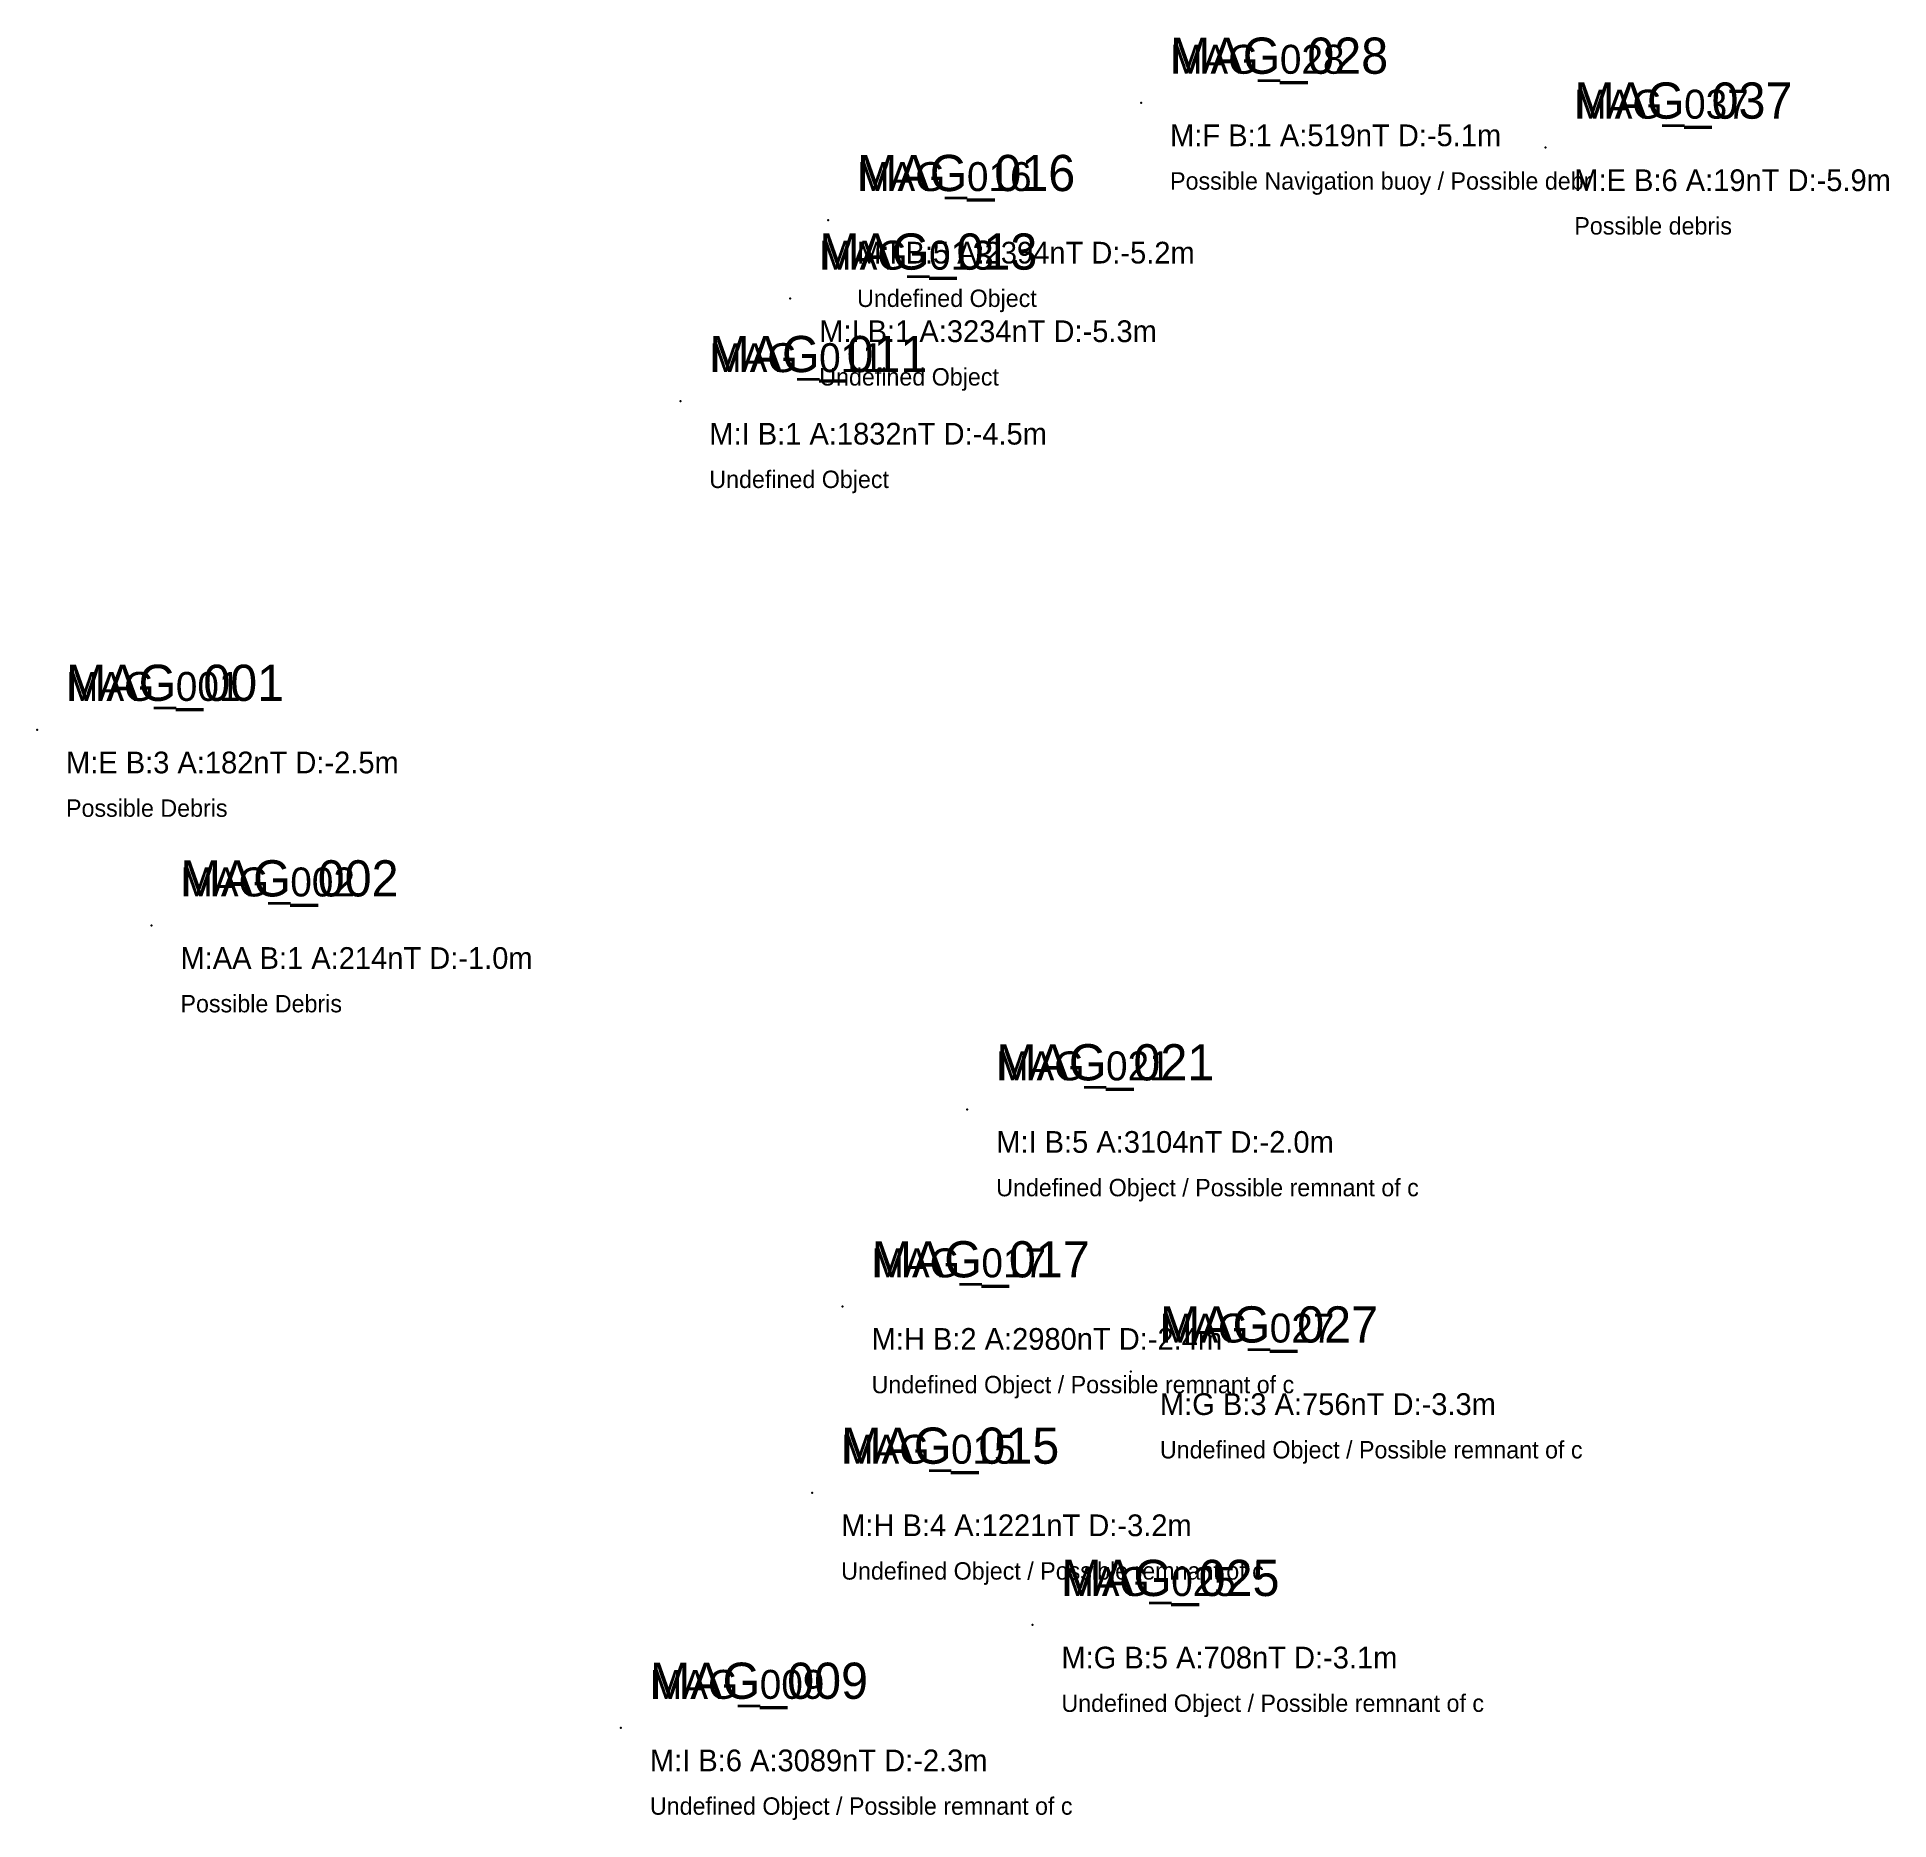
# Model space of a CAD drawing. Extents: x 536277 to 537709, y 710316 to 710988.
# Drawn here: x 536276.8 to 536404.6, y 710865.1 to 710988.2 of the extents above; entities that cross this region are included whole.
import ezdxf

# ---------------------------------------------------------------- set-up
doc = ezdxf.new("R2010")
doc.units = 0
for name, color, linetype in [('BURIAL_DEEP_5_6', 14, 'CONTINUOUS'), ('BURIAL_MEDIUM_3_4', 13, 'CONTINUOUS'), ('BURIAL_SHALLOW_1_2', 12, 'CONTINUOUS'), ('DEBRIS', 2, 'CONTINUOUS'), ('MASS_EXTREME_H_I', 11, 'CONTINUOUS'), ('MASS_HEAVY_F_G', 10, 'CONTINUOUS'), ('MASS_LIGHT_AAA_AA_A_B', 8, 'CONTINUOUS'), ('MASS_MEDIUM_C_D_E', 9, 'CONTINUOUS'), ('NAVIGATION_BUOY', 30, 'CONTINUOUS'), ('UNDEFINED_CONSTRUCTION', 3, 'CONTINUOUS'), ('UNDEFINED_OBJECTS', 4, 'CONTINUOUS')]:
    doc.layers.add(name, color=color, linetype=linetype)

msp = doc.modelspace()

# ---------------------------------------------------------------- texts
at = {"layer": 'BURIAL_DEEP_5_6'}
for s, p in [('MAG_037', (536382.913, 710982.525)), ('MAG_016', (536333.413, 710977.525)), ('MAG_021', (536343.013, 710916.125)), ('MAG_025', (536347.513, 710880.525)), ('MAG_009', (536319.113, 710873.425))]:
    msp.add_text(s, height=2, dxfattribs=at).set_placement(p)
at = {"layer": 'BURIAL_MEDIUM_3_4'}
for s, p in [('MAG_001', (536278.813, 710942.325)), ('MAG_027', (536354.313, 710898.025)), ('MAG_015', (536332.313, 710889.658))]:
    msp.add_text(s, height=2, dxfattribs=at).set_placement(p)
at = {"layer": 'BURIAL_SHALLOW_1_2'}
for s, p in [('MAG_028', (536355.013, 710985.625)), ('MAG_013', (536330.8, 710972.1)), ('MAG_011', (536323.213, 710965.025)), ('MAG_002', (536286.713, 710928.825)), ('MAG_017', (536334.413, 710902.525))]:
    msp.add_text(s, height=2, dxfattribs=at).set_placement(p)
at = {"layer": 'DEBRIS'}
for s, height, p in [('MAG_037', 2.5, (536382.913, 710982.525)), ('M:E B:6 A:19nT D:-5.9m', 1.5, (536382.913, 710977.525)), ('Possible debris', 1.2, (536382.913, 710974.525)), ('MAG_001', 2.5, (536278.813, 710942.325)), ('M:E B:3 A:182nT D:-2.5m', 1.5, (536278.813, 710937.325)), ('Possible Debris', 1.2, (536278.813, 710934.325)), ('MAG_002', 2.5, (536286.713, 710928.825)), ('M:AA B:1 A:214nT D:-1.0m', 1.5, (536286.713, 710923.825)), ('Possible Debris', 1.2, (536286.713, 710920.825))]:
    msp.add_text(s, height=height, dxfattribs=at).set_placement(p)
at = {"layer": 'MASS_EXTREME_H_I'}
for s, p in [('MAG_016', (536333.413, 710977.525)), ('MAG_013', (536330.8, 710972.1)), ('MAG_011', (536323.213, 710965.025)), ('MAG_021', (536343.013, 710916.125)), ('MAG_017', (536334.413, 710902.525)), ('MAG_015', (536332.313, 710889.658)), ('MAG_009', (536319.113, 710873.425))]:
    msp.add_text(s, height=2, dxfattribs=at).set_placement(p)
at = {"layer": 'MASS_HEAVY_F_G'}
for s, p in [('MAG_028', (536355.013, 710985.625)), ('MAG_027', (536354.313, 710898.025)), ('MAG_025', (536347.513, 710880.525))]:
    msp.add_text(s, height=2, dxfattribs=at).set_placement(p)
at = {"layer": 'MASS_LIGHT_AAA_AA_A_B'}
msp.add_text('MAG_002', height=2, dxfattribs=at).set_placement((536286.713, 710928.825))
at = {"layer": 'MASS_MEDIUM_C_D_E'}
for s, p in [('MAG_037', (536382.913, 710982.525)), ('MAG_001', (536278.813, 710942.325))]:
    msp.add_text(s, height=2, dxfattribs=at).set_placement(p)
at = {"layer": 'NAVIGATION_BUOY'}
for s, height, p in [('MAG_028', 2.5, (536355.013, 710985.625)), ('M:F B:1 A:519nT D:-5.1m', 1.5, (536355.013, 710980.625)), ('Possible Navigation buoy / Possible debr', 1.2, (536355.013, 710977.625))]:
    msp.add_text(s, height=height, dxfattribs=at).set_placement(p)
at = {"layer": 'UNDEFINED_CONSTRUCTION'}
for s, height, p in [('MAG_021', 2.5, (536343.013, 710916.125)), ('M:I B:5 A:3104nT D:-2.0m', 1.5, (536343.013, 710911.125)), ('Undefined Object / Possible remnant of c', 1.2, (536343.013, 710908.125)), ('MAG_017', 2.5, (536334.413, 710902.525)), ('MAG_027', 2.5, (536354.313, 710898.025)), ('M:H B:2 A:2980nT D:-2.4m', 1.5, (536334.413, 710897.525)), ('Undefined Object / Possible remnant of c', 1.2, (536334.413, 710894.525)), ('M:G B:3 A:756nT D:-3.3m', 1.5, (536354.313, 710893.025)), ('MAG_015', 2.5, (536332.313, 710889.658)), ('Undefined Object / Possible remnant of c', 1.2, (536354.313, 710890.025)), ('M:H B:4 A:1221nT D:-3.2m', 1.5, (536332.313, 710884.658)), ('Undefined Object / Possible remnant of c', 1.2, (536332.313, 710881.658)), ('MAG_025', 2.5, (536347.513, 710880.525)), ('M:G B:5 A:708nT D:-3.1m', 1.5, (536347.513, 710875.525)), ('MAG_009', 2.5, (536319.113, 710873.425)), ('Undefined Object / Possible remnant of c', 1.2, (536347.513, 710872.525)), ('M:I B:6 A:3089nT D:-2.3m', 1.5, (536319.113, 710868.425)), ('Undefined Object / Possible remnant of c', 1.2, (536319.113, 710865.425))]:
    msp.add_text(s, height=height, dxfattribs=at).set_placement(p)
at = {"layer": 'UNDEFINED_OBJECTS'}
for s, height, p in [('MAG_016', 2.5, (536333.413, 710977.525)), ('MAG_013', 2.5, (536330.8, 710972.1)), ('M:I B:5 A:2394nT D:-5.2m', 1.5, (536333.413, 710972.525)), ('Undefined Object', 1.2, (536333.413, 710969.525)), ('M:I B:1 A:3234nT D:-5.3m', 1.5, (536330.8, 710967.1)), ('MAG_011', 2.5, (536323.213, 710965.025)), ('Undefined Object', 1.2, (536330.8, 710964.1)), ('M:I B:1 A:1832nT D:-4.5m', 1.5, (536323.213, 710960.025)), ('Undefined Object', 1.2, (536323.213, 710957.025))]:
    msp.add_text(s, height=height, dxfattribs=at).set_placement(p)

# ---------------------------------------------------------------- linework, layer by layer
at = {"layer": 'BURIAL_DEEP_5_6'}
for p in [(536380.913, 710980.525), (536331.413, 710975.525), (536341.013, 710914.125), (536345.513, 710878.525), (536317.113, 710871.425)]:
    msp.add_point(p, dxfattribs=at)
at = {"layer": 'BURIAL_MEDIUM_3_4'}
for p in [(536276.813, 710940.325), (536352.313, 710896.025), (536330.313, 710887.658)]:
    msp.add_point(p, dxfattribs=at)
at = {"layer": 'BURIAL_SHALLOW_1_2'}
for p in [(536353.013, 710983.625), (536328.8, 710970.1), (536321.213, 710963.025), (536284.713, 710926.825), (536332.413, 710900.525)]:
    msp.add_point(p, dxfattribs=at)
at = {"layer": 'DEBRIS'}
for p in [(536380.913, 710980.525), (536276.813, 710940.325), (536284.713, 710926.825)]:
    msp.add_point(p, dxfattribs=at)
at = {"layer": 'MASS_EXTREME_H_I'}
for p in [(536331.413, 710975.525), (536328.8, 710970.1), (536321.213, 710963.025), (536341.013, 710914.125), (536332.413, 710900.525), (536330.313, 710887.658), (536317.113, 710871.425)]:
    msp.add_point(p, dxfattribs=at)
at = {"layer": 'MASS_HEAVY_F_G'}
for p in [(536353.013, 710983.625), (536352.313, 710896.025), (536345.513, 710878.525)]:
    msp.add_point(p, dxfattribs=at)
at = {"layer": 'MASS_LIGHT_AAA_AA_A_B'}
msp.add_point((536284.713, 710926.825), dxfattribs=at)
at = {"layer": 'MASS_MEDIUM_C_D_E'}
for p in [(536380.913, 710980.525), (536276.813, 710940.325)]:
    msp.add_point(p, dxfattribs=at)
at = {"layer": 'NAVIGATION_BUOY'}
msp.add_point((536353.013, 710983.625), dxfattribs=at)
at = {"layer": 'UNDEFINED_CONSTRUCTION'}
for p in [(536341.013, 710914.125), (536332.413, 710900.525), (536352.313, 710896.025), (536330.313, 710887.658), (536345.513, 710878.525), (536317.113, 710871.425)]:
    msp.add_point(p, dxfattribs=at)
at = {"layer": 'UNDEFINED_OBJECTS'}
for p in [(536331.413, 710975.525), (536328.8, 710970.1), (536321.213, 710963.025)]:
    msp.add_point(p, dxfattribs=at)

msp.set_redraw_order([(e.dxf.handle, doc.entitydb.next_handle()) for e in msp.query("TEXT MTEXT ATTDEF DIMENSION ARC_DIMENSION")])  # texts and dimensions are drawn at this point

doc.saveas('drawing.dxf')
